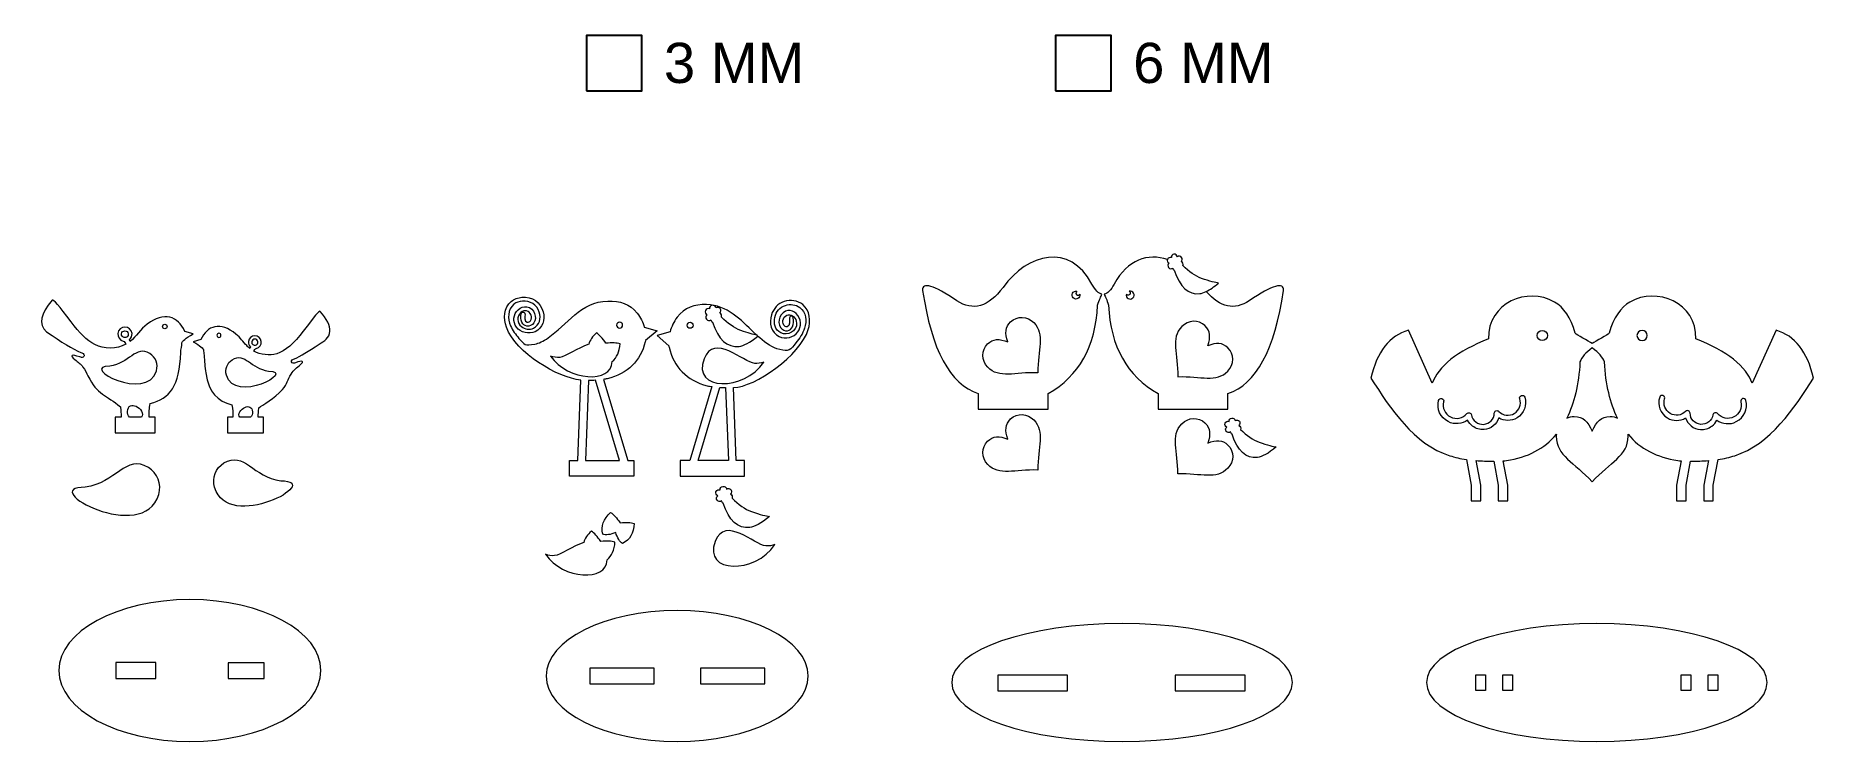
# Model space of a CAD drawing. Header units: millimetres. Extents: x -340 to 338, y -93 to 177.
import ezdxf

# ---------------------------------------------------------------- set-up
doc = ezdxf.new("R2010")
doc.units = ezdxf.units.MM
doc.header["$MEASUREMENT"] = 0
doc.layers.add('Camada 1', color=7, linetype='Continuous')
doc.styles.add('0', font='arial.ttf', dxfattribs={"height": 1})

msp = doc.modelspace()

# ---------------------------------------------------------------- texts
at = {"layer": 'Camada 1', "color": 250, "style": '0'}
for s, p in [('3 MM', (-100.5902, 158.4109)), ('6 MM', (78.4799, 158.4109))]:
    msp.add_text(s, height=15.3486, dxfattribs=at).set_placement(p)

# ---------------------------------------------------------------- linework, layer by layer
at = {"layer": 'Camada 1', "color": 250}
msp.add_lwpolyline([(-130.175, 155.3635), (-109.0084, 155.3635), (-109.0084, 176.5301), (-130.175, 176.5301), (-130.175, 155.3635)], close=True, dxfattribs=at)
at = {"layer": 'Camada 1', "color": 230}
msp.add_lwpolyline([(48.895, 155.3635), (70.0616, 155.3635), (70.0616, 176.5301), (48.895, 176.5301), (48.895, 155.3635)], close=True, dxfattribs=at)
at = {"layer": 'Camada 1', "color": 230, "lineweight": 9}
for points, knots in [([(46.0243, 39.8012), (46.0243, 39.8012), (46.0243, 33.8012), (46.0243, 33.8012), (46.0243, 33.8012), (46.0243, 33.8012), (19.3851, 33.8012), (19.3851, 33.8012), (19.3851, 33.8012), (19.3851, 33.8012), (19.3851, 39.8012), (19.3851, 39.8012), (19.3851, 39.8012), (8.5927, 43.3861), (1.5033, 56.5147), (-1.8833, 79.187), (-1.8833, 79.187), (-2.092, 82.5624), (2.2762, 81.2495), (11.2215, 75.2484), (11.2215, 75.2484), (17.3425, 71.2051), (23.2146, 72.8998), (28.8378, 80.3328), (28.8378, 80.3328), (38.3421, 93.408), (54.2178, 97.4291), (62.7437, 81.6416), (62.7437, 81.6416), (64.0412, 79.239), (65.3189, 77.9434), (66.5766, 77.7549), (66.5766, 77.7549), (66.1385, 76.9668), (65.5895, 75.5822), (64.9296, 73.6014), (64.9296, 73.6014), (64.1515, 57.7682), (57.8497, 46.5015), (46.0243, 39.8012)], [0, 0, 0, 0, 0.09090909, 0.09090909, 0.09090909, 0.09090909, 0.18181818, 0.18181818, 0.18181818, 0.18181818, 0.27272727, 0.27272727, 0.27272727, 0.27272727, 0.36363636, 0.36363636, 0.36363636, 0.36363636, 0.45454545, 0.45454545, 0.45454545, 0.45454545, 0.54545455, 0.54545455, 0.54545455, 0.54545455, 0.63636364, 0.63636364, 0.63636364, 0.63636364, 0.72727273, 0.72727273, 0.72727273, 0.72727273, 0.81818182, 0.81818182, 0.81818182, 0.81818182, 1, 1, 1, 1]), ([(96.7963, 90.1994), (97.3822, 89.9512), (97.6625, 89.2778), (97.4219, 88.6863), (97.4219, 88.6863), (99.7482, 86.3401), (102.1086, 84.7018), (104.5028, 83.7716), (104.5028, 83.7716), (107.7728, 82.7044), (109.9676, 82.1114), (111.087, 81.9927), (111.087, 81.9927), (109.2993, 80.5275), (107.7352, 79.4633), (106.3944, 78.8002), (106.3944, 78.8002), (111.6418, 72.6834), (117.103, 71.4995), (122.7783, 75.2484), (122.7783, 75.2484), (131.7236, 81.2495), (136.0918, 82.5624), (135.8831, 79.187), (135.8831, 79.187), (132.4965, 56.5147), (125.4071, 43.3861), (114.6147, 39.8012), (114.6147, 39.8012), (114.6147, 39.8012), (114.6147, 33.8012), (114.6147, 33.8012), (114.6147, 33.8012), (114.6147, 33.8012), (87.9755, 33.8012), (87.9755, 33.8012), (87.9755, 33.8012), (87.9755, 33.8012), (87.9755, 39.8012), (87.9755, 39.8012), (87.9755, 39.8012), (76.1501, 46.5015), (69.8483, 57.7682), (69.0702, 73.6014), (69.0702, 73.6014), (68.4103, 75.5822), (67.8613, 76.9668), (67.4232, 77.7549), (67.4232, 77.7549), (68.6809, 77.9434), (69.9586, 79.239), (71.2561, 81.6416), (71.2561, 81.6416), (76.3597, 91.0919), (84.0968, 93.4445), (91.5245, 91.006), (91.5245, 91.006), (91.5319, 91.0281), (91.5401, 91.05), (91.549, 91.0719), (91.549, 91.0719), (91.7893, 91.6635), (92.4597, 91.9508), (93.0527, 91.7201), (93.0527, 91.7201), (92.9747, 92.3517), (93.4178, 92.9311), (94.0503, 93.0187), (94.0503, 93.0187), (94.6827, 93.1064), (95.2667, 92.6694), (95.3636, 92.0404), (95.3636, 92.0404), (95.8715, 92.4237), (96.5947, 92.3297), (96.987, 91.8258), (96.987, 91.8258), (97.3791, 91.322), (97.2926, 90.5976), (96.7963, 90.1994)], [0, 0, 0, 0, 0.04761905, 0.04761905, 0.04761905, 0.04761905, 0.0952381, 0.0952381, 0.0952381, 0.0952381, 0.14285714, 0.14285714, 0.14285714, 0.14285714, 0.19047619, 0.19047619, 0.19047619, 0.19047619, 0.23809524, 0.23809524, 0.23809524, 0.23809524, 0.28571429, 0.28571429, 0.28571429, 0.28571429, 0.33333333, 0.33333333, 0.33333333, 0.33333333, 0.38095238, 0.38095238, 0.38095238, 0.38095238, 0.42857143, 0.42857143, 0.42857143, 0.42857143, 0.47619048, 0.47619048, 0.47619048, 0.47619048, 0.52380952, 0.52380952, 0.52380952, 0.52380952, 0.57142857, 0.57142857, 0.57142857, 0.57142857, 0.61904762, 0.61904762, 0.61904762, 0.61904762, 0.66666667, 0.66666667, 0.66666667, 0.66666667, 0.71428571, 0.71428571, 0.71428571, 0.71428571, 0.76190476, 0.76190476, 0.76190476, 0.76190476, 0.80952381, 0.80952381, 0.80952381, 0.80952381, 0.85714286, 0.85714286, 0.85714286, 0.85714286, 0.9047619, 0.9047619, 0.9047619, 0.9047619, 1, 1, 1, 1]), ([(-310.0096, 30.815), (-310.0096, 30.815), (-307.751, 30.815), (-307.751, 30.815), (-307.751, 30.815), (-307.7071, 32.8731), (-307.8205, 32.3504), (-308.0231, 34.7138), (-308.0231, 34.7138), (-313.3153, 39.338), (-316.8418, 39.2037), (-320.4025, 46.5539), (-320.4025, 46.5539), (-320.9514, 47.6866), (-321.5006, 48.817), (-322.2921, 49.9095), (-322.2921, 49.9095), (-323.2825, 51.2761), (-324.114, 51.7262), (-325.3412, 52.7735), (-325.3412, 52.7735), (-327.423, 54.5497), (-326.7978, 54.8873), (-323.4659, 53.786), (-323.4659, 53.786), (-322.9475, 53.6147), (-322.7331, 53.3889), (-322.2624, 53.6866), (-322.2624, 53.6866), (-322.0314, 53.8326), (-321.8964, 54.0015), (-321.8573, 54.1931), (-321.8573, 54.1931), (-321.8244, 54.3545), (-321.8595, 54.5323), (-321.9625, 54.7262), (-321.9625, 54.7262), (-322.2572, 55.281), (-322.6088, 55.2857), (-323.1575, 55.5234), (-323.1575, 55.5234), (-326.062, 56.7817), (-330.415, 59.4108), (-336.2163, 63.4105), (-336.2163, 63.4105), (-339.2934, 66.3197), (-338.5684, 70.3452), (-334.0411, 75.4868), (-334.0411, 75.4868), (-333.7668, 76.0556), (-331.3636, 73.2894), (-326.8315, 67.1882), (-326.8315, 67.1882), (-323.774, 62.9938), (-320.76, 60.1175), (-317.7891, 58.5596), (-317.7891, 58.5596), (-314.1884, 56.6712), (-309.4601, 56.6611), (-305.8894, 58.6296), (-305.8894, 58.6296), (-305.8894, 58.6296), (-305.898, 58.6527), (-305.898, 58.6527), (-305.898, 58.6527), (-306.0577, 59.0199), (-306.4339, 59.7759), (-306.8933, 59.8411), (-306.8933, 59.8411), (-306.8933, 59.8411), (-306.9121, 59.8438), (-306.9121, 59.8438), (-306.9121, 59.8438), (-306.9121, 59.8438), (-306.9306, 59.8483), (-306.9306, 59.8483), (-306.9306, 59.8483), (-308.2669, 60.1758), (-309.1488, 61.4478), (-308.9832, 62.8092), (-308.9832, 62.8092), (-308.8175, 64.1713), (-307.6573, 65.1958), (-306.2803, 65.1958), (-306.2803, 65.1958), (-304.9033, 65.1958), (-303.743, 64.1713), (-303.5773, 62.8092), (-303.5773, 62.8092), (-303.4609, 61.8517), (-303.8626, 60.9384), (-304.5762, 60.3668), (-304.5762, 60.3668), (-304.5762, 60.3668), (-304.2558, 59.7594), (-304.2558, 59.7594), (-304.2558, 59.7594), (-301.8733, 61.7213), (-300.3497, 64.3348), (-297.7407, 66.3581), (-297.7407, 66.3581), (-291.4353, 71.2476), (-285.9505, 69.3343), (-283.4661, 63.5656), (-283.4661, 63.5656), (-283.4661, 63.5656), (-280.2016, 62.6552), (-280.2016, 62.6552), (-280.2016, 62.6552), (-283.1211, 60.9194), (-284.5661, 59.7737), (-284.5366, 59.2181), (-284.5366, 59.2181), (-284.5474, 58.0953), (-284.9446, 56.5954), (-284.9812, 55.5503), (-284.9812, 55.5503), (-285.4369, 42.5084), (-289.1724, 38.0299), (-296.6068, 35.9837), (-296.6068, 35.9837), (-297.143, 34.1231), (-296.9687, 32.7056), (-296.9672, 30.815), (-296.9672, 30.815), (-296.9672, 30.815), (-294.7233, 30.815), (-294.7233, 30.815), (-294.7233, 30.815), (-294.7233, 30.815), (-294.7233, 24.815), (-294.7233, 24.815), (-294.7233, 24.815), (-294.7233, 24.815), (-310.0096, 24.815), (-310.0096, 24.815), (-310.0096, 24.815), (-310.0096, 24.815), (-310.0096, 30.815), (-310.0096, 30.815)], [0, 0, 0, 0, 0.02777778, 0.02777778, 0.02777778, 0.02777778, 0.05555556, 0.05555556, 0.05555556, 0.05555556, 0.08333333, 0.08333333, 0.08333333, 0.08333333, 0.11111111, 0.11111111, 0.11111111, 0.11111111, 0.13888889, 0.13888889, 0.13888889, 0.13888889, 0.16666667, 0.16666667, 0.16666667, 0.16666667, 0.19444444, 0.19444444, 0.19444444, 0.19444444, 0.22222222, 0.22222222, 0.22222222, 0.22222222, 0.25, 0.25, 0.25, 0.25, 0.27777778, 0.27777778, 0.27777778, 0.27777778, 0.30555556, 0.30555556, 0.30555556, 0.30555556, 0.33333333, 0.33333333, 0.33333333, 0.33333333, 0.36111111, 0.36111111, 0.36111111, 0.36111111, 0.38888889, 0.38888889, 0.38888889, 0.38888889, 0.41666667, 0.41666667, 0.41666667, 0.41666667, 0.44444444, 0.44444444, 0.44444444, 0.44444444, 0.47222222, 0.47222222, 0.47222222, 0.47222222, 0.5, 0.5, 0.5, 0.5, 0.52777778, 0.52777778, 0.52777778, 0.52777778, 0.55555556, 0.55555556, 0.55555556, 0.55555556, 0.58333333, 0.58333333, 0.58333333, 0.58333333, 0.61111111, 0.61111111, 0.61111111, 0.61111111, 0.63888889, 0.63888889, 0.63888889, 0.63888889, 0.66666667, 0.66666667, 0.66666667, 0.66666667, 0.69444444, 0.69444444, 0.69444444, 0.69444444, 0.72222222, 0.72222222, 0.72222222, 0.72222222, 0.75, 0.75, 0.75, 0.75, 0.77777778, 0.77777778, 0.77777778, 0.77777778, 0.80555556, 0.80555556, 0.80555556, 0.80555556, 0.83333333, 0.83333333, 0.83333333, 0.83333333, 0.86111111, 0.86111111, 0.86111111, 0.86111111, 0.88888889, 0.88888889, 0.88888889, 0.88888889, 0.91666667, 0.91666667, 0.91666667, 0.91666667, 0.94444444, 0.94444444, 0.94444444, 0.94444444, 1, 1, 1, 1]), ([(-136.5659, 8.2771), (-136.5659, 8.2771), (-112.0125, 8.2771), (-112.0125, 8.2771), (-112.0125, 8.2771), (-112.0125, 8.2771), (-112.0125, 14.2771), (-112.0125, 14.2771), (-112.0125, 14.2771), (-112.0125, 14.2771), (-114.4244, 14.2771), (-114.4244, 14.2771), (-114.4244, 14.2771), (-114.4244, 14.2771), (-123.6431, 45.2327), (-123.6431, 45.2327), (-123.6431, 45.2327), (-123.1797, 45.3019), (-122.7141, 45.3796), (-122.2466, 45.4657), (-122.2466, 45.4657), (-114.3821, 47.4681), (-109.5314, 52.1865), (-107.6945, 59.6209), (-107.6945, 59.6209), (-107.6755, 59.7773), (-107.659, 59.9336), (-107.6452, 60.0898), (-107.6452, 60.0898), (-107.6452, 60.0898), (-103.1463, 63.821), (-103.1463, 63.821), (-103.1463, 63.821), (-103.1463, 63.821), (-108.0768, 65.1345), (-108.0768, 65.1345), (-108.0768, 65.1345), (-108.5928, 67.0787), (-109.5055, 68.8997), (-110.758, 70.4786), (-110.758, 70.4786), (-113.6781, 74.1596), (-117.3889, 75.2135), (-122.015, 75.1291), (-122.015, 75.1291), (-132.2063, 74.9429), (-137.8369, 65.8628), (-144.7074, 61.134), (-144.7074, 61.134), (-146.7714, 59.7135), (-148.2117, 59.0399), (-149.8883, 58.7212), (-149.8883, 58.7212), (-153.599, 58.0158), (-153.7651, 58.363), (-155.936, 60.9024), (-155.936, 60.9024), (-157.1561, 62.3294), (-158.3223, 63.9485), (-159.0779, 65.6733), (-159.0779, 65.6733), (-160.2492, 68.3472), (-160.3265, 71.9435), (-157.8433, 73.9228), (-157.8433, 73.9228), (-156.9193, 74.6594), (-155.7825, 75.002), (-154.6191, 75.1087), (-154.6191, 75.1087), (-151.6672, 75.3794), (-149.0252, 73.7119), (-148.1639, 70.8607), (-148.1639, 70.8607), (-147.4635, 68.5422), (-147.9918, 65.8886), (-150.3556, 64.7942), (-150.3556, 64.7942), (-151.8314, 64.111), (-153.7082, 64.3926), (-154.9795, 65.3802), (-154.9795, 65.3802), (-156.7052, 66.7209), (-156.8997, 69.3324), (-155.1776, 70.7618), (-155.1776, 70.7618), (-153.7828, 71.9194), (-151.9742, 71.5769), (-151.3141, 69.8136), (-151.3141, 69.8136), (-151.0506, 69.1097), (-150.9971, 68.2829), (-151.4609, 67.6481), (-151.4609, 67.6481), (-151.7401, 67.2659), (-152.2294, 66.9655), (-152.7167, 67.0433), (-152.7167, 67.0433), (-153.8632, 67.2264), (-153.7324, 69.1944), (-153.597, 70.0177), (-153.597, 70.0177), (-153.5308, 70.4201), (-153.8046, 70.8019), (-154.207, 70.8681), (-154.207, 70.8681), (-154.6093, 70.9342), (-154.991, 70.6604), (-155.0572, 70.2581), (-155.0572, 70.2581), (-155.2296, 69.2106), (-155.2574, 68.0018), (-154.7906, 67.0236), (-154.7906, 67.0236), (-154.4294, 66.2666), (-153.7906, 65.7161), (-152.95, 65.5818), (-152.95, 65.5818), (-151.9111, 65.4159), (-150.874, 65.9426), (-150.2658, 66.7751), (-150.2658, 66.7751), (-149.499, 67.8247), (-149.4849, 69.1483), (-149.9281, 70.3324), (-149.9281, 70.3324), (-150.4292, 71.6711), (-151.4198, 72.7103), (-152.8762, 72.9247), (-152.8762, 72.9247), (-154.0911, 73.1036), (-155.3331, 72.6448), (-156.2375, 71.8371), (-156.2375, 71.8371), (-158.1254, 70.1509), (-158.3903, 67.1784), (-156.8519, 65.1733), (-156.8519, 65.1733), (-155.2432, 63.0765), (-152.1233, 62.3449), (-149.7338, 63.4512), (-149.7338, 63.4512), (-146.7786, 64.8193), (-145.8888, 67.9871), (-146.6601, 70.9786), (-146.6601, 70.9786), (-147.609, 74.6587), (-150.9814, 76.9286), (-154.7543, 76.5825), (-154.7543, 76.5825), (-156.254, 76.4449), (-157.6968, 75.9713), (-158.8664, 74.9987), (-158.8664, 74.9987), (-161.731, 72.6164), (-161.8449, 68.3994), (-160.656, 65.1327), (-160.656, 65.1327), (-157.0788, 55.3035), (-141.1108, 45.8443), (-132.3246, 44.9377), (-132.3246, 44.9377), (-132.3246, 44.9377), (-133.5001, 14.2771), (-133.5001, 14.2771), (-133.5001, 14.2771), (-133.5001, 14.2771), (-136.5659, 14.2771), (-136.5659, 14.2771), (-136.5659, 14.2771), (-136.5659, 14.2771), (-136.5659, 8.2771), (-136.5659, 8.2771)], [0, 0, 0, 0, 0.02272727, 0.02272727, 0.02272727, 0.02272727, 0.04545455, 0.04545455, 0.04545455, 0.04545455, 0.06818182, 0.06818182, 0.06818182, 0.06818182, 0.09090909, 0.09090909, 0.09090909, 0.09090909, 0.11363636, 0.11363636, 0.11363636, 0.11363636, 0.13636364, 0.13636364, 0.13636364, 0.13636364, 0.15909091, 0.15909091, 0.15909091, 0.15909091, 0.18181818, 0.18181818, 0.18181818, 0.18181818, 0.20454545, 0.20454545, 0.20454545, 0.20454545, 0.22727273, 0.22727273, 0.22727273, 0.22727273, 0.25, 0.25, 0.25, 0.25, 0.27272727, 0.27272727, 0.27272727, 0.27272727, 0.29545455, 0.29545455, 0.29545455, 0.29545455, 0.31818182, 0.31818182, 0.31818182, 0.31818182, 0.34090909, 0.34090909, 0.34090909, 0.34090909, 0.36363636, 0.36363636, 0.36363636, 0.36363636, 0.38636364, 0.38636364, 0.38636364, 0.38636364, 0.40909091, 0.40909091, 0.40909091, 0.40909091, 0.43181818, 0.43181818, 0.43181818, 0.43181818, 0.45454545, 0.45454545, 0.45454545, 0.45454545, 0.47727273, 0.47727273, 0.47727273, 0.47727273, 0.5, 0.5, 0.5, 0.5, 0.52272727, 0.52272727, 0.52272727, 0.52272727, 0.54545455, 0.54545455, 0.54545455, 0.54545455, 0.56818182, 0.56818182, 0.56818182, 0.56818182, 0.59090909, 0.59090909, 0.59090909, 0.59090909, 0.61363636, 0.61363636, 0.61363636, 0.61363636, 0.63636364, 0.63636364, 0.63636364, 0.63636364, 0.65909091, 0.65909091, 0.65909091, 0.65909091, 0.68181818, 0.68181818, 0.68181818, 0.68181818, 0.70454545, 0.70454545, 0.70454545, 0.70454545, 0.72727273, 0.72727273, 0.72727273, 0.72727273, 0.75, 0.75, 0.75, 0.75, 0.77272727, 0.77272727, 0.77272727, 0.77272727, 0.79545455, 0.79545455, 0.79545455, 0.79545455, 0.81818182, 0.81818182, 0.81818182, 0.81818182, 0.84090909, 0.84090909, 0.84090909, 0.84090909, 0.86363636, 0.86363636, 0.86363636, 0.86363636, 0.88636364, 0.88636364, 0.88636364, 0.88636364, 0.90909091, 0.90909091, 0.90909091, 0.90909091, 0.93181818, 0.93181818, 0.93181818, 0.93181818, 0.95454545, 0.95454545, 0.95454545, 0.95454545, 1, 1, 1, 1]), ([(-84.3119, 73.7916), (-76.4263, 73.6409), (-71.2713, 67.9238), (-66.1595, 63.0548), (-66.1595, 63.0548), (-65.4076, 62.3384), (-64.5807, 61.5779), (-64.0016, 61.0718), (-64.0016, 61.0718), (-61.6318, 59), (-59.1912, 57.2978), (-56.4187, 56.5899), (-56.4187, 56.5899), (-52.9858, 55.7133), (-52.3036, 56.5299), (-50.2156, 59.1298), (-50.2156, 59.1298), (-48.8679, 60.8081), (-47.5843, 62.7559), (-46.9088, 64.8123), (-46.9088, 64.8123), (-46.0405, 67.4559), (-46.3121, 70.9477), (-48.7123, 72.717), (-48.7123, 72.717), (-50.2708, 73.8659), (-52.3871, 74.0879), (-54.2068, 73.4973), (-54.2068, 73.4973), (-56.3307, 72.8079), (-57.7933, 71.0947), (-58.2721, 68.9247), (-58.2721, 68.9247), (-58.7788, 66.6282), (-58.2453, 64.0803), (-55.9682, 62.9781), (-55.9682, 62.9781), (-53.3496, 61.7107), (-49.7651, 63.6041), (-49.9622, 66.7222), (-49.9622, 66.7222), (-50.0208, 67.6482), (-50.3903, 68.5327), (-51.0768, 69.1678), (-51.0768, 69.1678), (-51.627, 69.6768), (-52.3785, 70.0059), (-53.1375, 69.921), (-53.1375, 69.921), (-54.7916, 69.7361), (-55.7977, 67.2993), (-54.8636, 65.9624), (-54.8636, 65.9624), (-54.5912, 65.5726), (-54.1049, 65.2474), (-53.6116, 65.3298), (-53.6116, 65.3298), (-52.4562, 65.5227), (-52.5997, 67.6219), (-52.7302, 68.4511), (-52.7302, 68.4511), (-52.794, 68.8568), (-52.5312, 69.2575), (-52.1214, 69.328), (-52.1214, 69.328), (-51.7092, 69.3989), (-51.3336, 69.1044), (-51.2694, 68.6967), (-51.2694, 68.6967), (-51.0981, 67.6084), (-51.0687, 66.3466), (-51.5349, 65.3253), (-51.5349, 65.3253), (-51.8882, 64.5511), (-52.5199, 63.9632), (-53.3755, 63.8203), (-53.3755, 63.8203), (-54.4328, 63.6438), (-55.4656, 64.2117), (-56.0635, 65.0673), (-56.0635, 65.0673), (-57.6454, 67.331), (-56.0842, 71.2283), (-53.2608, 71.5021), (-53.2608, 71.5021), (-52.1033, 71.6143), (-50.9638, 71.1453), (-50.1177, 70.3696), (-50.1177, 70.3696), (-49.1142, 69.4496), (-48.5707, 68.1707), (-48.4854, 66.8218), (-48.4854, 66.8218), (-48.4071, 65.5834), (-48.7373, 64.3947), (-49.4725, 63.393), (-49.4725, 63.393), (-51.0591, 61.2312), (-54.1731, 60.4208), (-56.5962, 61.5936), (-56.5962, 61.5936), (-59.7417, 63.1159), (-60.5001, 66.7751), (-59.5484, 69.9008), (-59.5484, 69.9008), (-58.8162, 72.3057), (-57.0699, 74.162), (-54.6704, 74.9476), (-54.6704, 74.9476), (-52.3107, 75.7201), (-49.5678, 75.365), (-47.6169, 73.7797), (-47.6169, 73.7797), (-44.8336, 71.5182), (-44.4797, 67.4509), (-45.494, 64.2208), (-45.494, 64.2208), (-48.5529, 54.4797), (-65.871, 42.088), (-74.055, 42.1851), (-74.055, 42.1851), (-74.055, 42.1851), (-72.985, 14.2771), (-72.985, 14.2771), (-72.985, 14.2771), (-72.985, 14.2771), (-69.796, 14.2771), (-69.796, 14.2771), (-69.796, 14.2771), (-69.796, 14.2771), (-69.796, 8.2771), (-69.796, 8.2771), (-69.796, 8.2771), (-69.796, 8.2771), (-94.3494, 8.2771), (-94.3494, 8.2771), (-94.3494, 8.2771), (-94.3494, 8.2771), (-94.3494, 14.2771), (-94.3494, 14.2771), (-94.3494, 14.2771), (-94.3494, 14.2771), (-90.6733, 14.2771), (-90.6733, 14.2771), (-90.6733, 14.2771), (-90.6733, 14.2771), (-82.2752, 42.4772), (-82.2752, 42.4772), (-82.2752, 42.4772), (-82.8732, 42.5643), (-83.4751, 42.6659), (-84.0803, 42.7824), (-84.0803, 42.7824), (-91.9448, 44.8757), (-96.7955, 49.8081), (-98.6324, 57.5798), (-98.6324, 57.5798), (-98.6514, 57.7433), (-98.6679, 57.9067), (-98.6817, 58.07), (-98.6817, 58.07), (-98.6817, 58.07), (-103.1806, 61.9704), (-103.1806, 61.9704), (-103.1806, 61.9704), (-103.1806, 61.9704), (-98.2501, 63.3435), (-98.2501, 63.3435), (-98.2501, 63.3435), (-97.7341, 65.3759), (-96.8214, 67.2796), (-95.5689, 68.9301), (-95.5689, 68.9301), (-92.6488, 72.7781), (-88.938, 73.8798), (-84.3119, 73.7916)], [0, 0, 0, 0, 0.02222222, 0.02222222, 0.02222222, 0.02222222, 0.04444444, 0.04444444, 0.04444444, 0.04444444, 0.06666667, 0.06666667, 0.06666667, 0.06666667, 0.08888889, 0.08888889, 0.08888889, 0.08888889, 0.11111111, 0.11111111, 0.11111111, 0.11111111, 0.13333333, 0.13333333, 0.13333333, 0.13333333, 0.15555556, 0.15555556, 0.15555556, 0.15555556, 0.17777778, 0.17777778, 0.17777778, 0.17777778, 0.2, 0.2, 0.2, 0.2, 0.22222222, 0.22222222, 0.22222222, 0.22222222, 0.24444444, 0.24444444, 0.24444444, 0.24444444, 0.26666667, 0.26666667, 0.26666667, 0.26666667, 0.28888889, 0.28888889, 0.28888889, 0.28888889, 0.31111111, 0.31111111, 0.31111111, 0.31111111, 0.33333333, 0.33333333, 0.33333333, 0.33333333, 0.35555556, 0.35555556, 0.35555556, 0.35555556, 0.37777778, 0.37777778, 0.37777778, 0.37777778, 0.4, 0.4, 0.4, 0.4, 0.42222222, 0.42222222, 0.42222222, 0.42222222, 0.44444444, 0.44444444, 0.44444444, 0.44444444, 0.46666667, 0.46666667, 0.46666667, 0.46666667, 0.48888889, 0.48888889, 0.48888889, 0.48888889, 0.51111111, 0.51111111, 0.51111111, 0.51111111, 0.53333333, 0.53333333, 0.53333333, 0.53333333, 0.55555556, 0.55555556, 0.55555556, 0.55555556, 0.57777778, 0.57777778, 0.57777778, 0.57777778, 0.6, 0.6, 0.6, 0.6, 0.62222222, 0.62222222, 0.62222222, 0.62222222, 0.64444444, 0.64444444, 0.64444444, 0.64444444, 0.66666667, 0.66666667, 0.66666667, 0.66666667, 0.68888889, 0.68888889, 0.68888889, 0.68888889, 0.71111111, 0.71111111, 0.71111111, 0.71111111, 0.73333333, 0.73333333, 0.73333333, 0.73333333, 0.75555556, 0.75555556, 0.75555556, 0.75555556, 0.77777778, 0.77777778, 0.77777778, 0.77777778, 0.8, 0.8, 0.8, 0.8, 0.82222222, 0.82222222, 0.82222222, 0.82222222, 0.84444444, 0.84444444, 0.84444444, 0.84444444, 0.86666667, 0.86666667, 0.86666667, 0.86666667, 0.88888889, 0.88888889, 0.88888889, 0.88888889, 0.91111111, 0.91111111, 0.91111111, 0.91111111, 0.93333333, 0.93333333, 0.93333333, 0.93333333, 0.95555556, 0.95555556, 0.95555556, 0.95555556, 1, 1, 1, 1]), ([(55.5933, 76.3495), (56.0688, 75.874), (56.8019, 75.7711), (57.3899, 76.0974), (57.3899, 76.0974), (57.978, 76.4236), (58.2786, 77.1), (58.1268, 77.7552), (58.1268, 77.7552), (57.95, 77.4639), (57.6116, 77.3121), (57.2765, 77.3737), (57.2765, 77.3737), (56.9413, 77.4353), (56.6791, 77.6976), (56.6175, 78.0327), (56.6175, 78.0327), (56.5558, 78.3679), (56.7077, 78.7063), (56.9989, 78.883), (56.9989, 78.883), (56.3438, 79.0348), (55.6674, 78.7342), (55.3411, 78.1461), (55.3411, 78.1461), (55.0149, 77.5581), (55.1177, 76.825), (55.5933, 76.3495)], [0, 0, 0, 0, 0.125, 0.125, 0.125, 0.125, 0.25, 0.25, 0.25, 0.25, 0.375, 0.375, 0.375, 0.375, 0.5, 0.5, 0.5, 0.5, 0.625, 0.625, 0.625, 0.625, 0.75, 0.75, 0.75, 0.75, 1, 1, 1, 1]), ([(-267.1262, 30.7841), (-267.1262, 30.7841), (-265.0987, 30.7841), (-265.0987, 30.7841), (-265.0987, 30.7841), (-265.0968, 32.4872), (-264.9489, 33.806), (-265.4303, 35.4825), (-265.4303, 35.4825), (-270.9636, 37.011), (-274.2214, 40.0412), (-275.4164, 47.7024), (-275.4164, 47.7024), (-275.7625, 49.9224), (-275.8793, 52.2102), (-276.0871, 54.4494), (-276.0871, 54.4494), (-276.1574, 55.2076), (-276.2289, 55.9149), (-276.2983, 56.4776), (-276.2983, 56.4776), (-276.2717, 56.9797), (-277.5728, 58.015), (-280.2016, 59.5834), (-280.2016, 59.5834), (-280.2016, 59.5834), (-277.2622, 60.4061), (-277.2622, 60.4061), (-277.2622, 60.4061), (-274.9596, 65.7718), (-269.7945, 67.4463), (-263.9077, 62.5246), (-263.9077, 62.5246), (-262.1597, 61.0631), (-261.2854, 59.6534), (-259.8027, 58.1182), (-259.8027, 58.1182), (-259.4186, 57.7203), (-259.0251, 57.3559), (-258.6227, 57.0243), (-258.6227, 57.0243), (-258.6227, 57.0243), (-258.3301, 57.5789), (-258.3301, 57.5789), (-258.3301, 57.5789), (-258.9252, 58.098), (-259.2546, 58.8919), (-259.154, 59.7226), (-259.154, 59.7226), (-259.0048, 60.9534), (-257.9601, 61.8792), (-256.7203, 61.8792), (-256.7203, 61.8792), (-255.4805, 61.8792), (-254.4358, 60.9534), (-254.2866, 59.7226), (-254.2866, 59.7226), (-254.1375, 58.4925), (-254.9316, 57.343), (-256.1348, 57.0471), (-256.1348, 57.0471), (-256.1348, 57.0471), (-256.1514, 57.043), (-256.1514, 57.043), (-256.1514, 57.043), (-256.1514, 57.043), (-256.1683, 57.0406), (-256.1683, 57.0406), (-256.1683, 57.0406), (-256.5819, 56.9817), (-256.9208, 56.2985), (-257.0645, 55.9667), (-257.0645, 55.9667), (-257.0645, 55.9667), (-257.0722, 55.9459), (-257.0722, 55.9459), (-257.0722, 55.9459), (-254.6152, 54.5864), (-251.0589, 54.2241), (-248.3592, 55.0492), (-248.3592, 55.0492), (-245.0391, 56.0638), (-241.658, 58.9407), (-238.216, 63.6796), (-238.216, 63.6796), (-234.1353, 69.1928), (-231.9715, 71.6924), (-231.7245, 71.1783), (-231.7245, 71.1783), (-229.1779, 68.2759), (-227.9675, 65.767), (-228.093, 63.6519), (-228.093, 63.6519), (-228.2524, 60.9655), (-230.1693, 59.9685), (-232.1392, 58.6489), (-232.1392, 58.6489), (-236.2245, 55.9123), (-239.3701, 54.068), (-241.5757, 53.1166), (-241.5757, 53.1166), (-242.0806, 52.8989), (-242.4253, 52.8772), (-242.6504, 52.3103), (-242.6504, 52.3103), (-242.7719, 52.0043), (-242.6927, 51.7463), (-242.4128, 51.5363), (-242.4128, 51.5363), (-241.9385, 51.1807), (-241.716, 51.4144), (-241.1848, 51.5894), (-241.1848, 51.5894), (-238.4159, 52.5015), (-237.7703, 52.2811), (-239.2481, 50.9278), (-239.2481, 50.9278), (-240.7384, 49.563), (-241.7403, 49.1187), (-242.894, 47.2577), (-242.894, 47.2577), (-244.1943, 45.1599), (-244.3101, 43.5116), (-246.157, 41.3826), (-246.157, 41.3826), (-249.1907, 37.8853), (-253.7948, 35.5244), (-255.1511, 34.3351), (-255.1511, 34.3351), (-255.3333, 32.2018), (-255.4232, 32.6378), (-255.3836, 30.7841), (-255.3836, 30.7841), (-255.3836, 30.7841), (-253.3624, 30.7841), (-253.3624, 30.7841), (-253.3624, 30.7841), (-253.3624, 30.7841), (-253.3624, 24.815), (-253.3624, 24.815), (-253.3624, 24.815), (-253.3624, 24.815), (-267.1262, 24.815), (-267.1262, 24.815), (-267.1262, 24.815), (-267.1262, 24.815), (-267.1262, 30.7841), (-267.1262, 30.7841)], [0, 0, 0, 0, 0.02631579, 0.02631579, 0.02631579, 0.02631579, 0.05263158, 0.05263158, 0.05263158, 0.05263158, 0.07894737, 0.07894737, 0.07894737, 0.07894737, 0.10526316, 0.10526316, 0.10526316, 0.10526316, 0.13157895, 0.13157895, 0.13157895, 0.13157895, 0.15789474, 0.15789474, 0.15789474, 0.15789474, 0.18421053, 0.18421053, 0.18421053, 0.18421053, 0.21052632, 0.21052632, 0.21052632, 0.21052632, 0.23684211, 0.23684211, 0.23684211, 0.23684211, 0.26315789, 0.26315789, 0.26315789, 0.26315789, 0.28947368, 0.28947368, 0.28947368, 0.28947368, 0.31578947, 0.31578947, 0.31578947, 0.31578947, 0.34210526, 0.34210526, 0.34210526, 0.34210526, 0.36842105, 0.36842105, 0.36842105, 0.36842105, 0.39473684, 0.39473684, 0.39473684, 0.39473684, 0.42105263, 0.42105263, 0.42105263, 0.42105263, 0.44736842, 0.44736842, 0.44736842, 0.44736842, 0.47368421, 0.47368421, 0.47368421, 0.47368421, 0.5, 0.5, 0.5, 0.5, 0.52631579, 0.52631579, 0.52631579, 0.52631579, 0.55263158, 0.55263158, 0.55263158, 0.55263158, 0.57894737, 0.57894737, 0.57894737, 0.57894737, 0.60526316, 0.60526316, 0.60526316, 0.60526316, 0.63157895, 0.63157895, 0.63157895, 0.63157895, 0.65789474, 0.65789474, 0.65789474, 0.65789474, 0.68421053, 0.68421053, 0.68421053, 0.68421053, 0.71052632, 0.71052632, 0.71052632, 0.71052632, 0.73684211, 0.73684211, 0.73684211, 0.73684211, 0.76315789, 0.76315789, 0.76315789, 0.76315789, 0.78947368, 0.78947368, 0.78947368, 0.78947368, 0.81578947, 0.81578947, 0.81578947, 0.81578947, 0.84210526, 0.84210526, 0.84210526, 0.84210526, 0.86842105, 0.86842105, 0.86842105, 0.86842105, 0.89473684, 0.89473684, 0.89473684, 0.89473684, 0.92105263, 0.92105263, 0.92105263, 0.92105263, 0.94736842, 0.94736842, 0.94736842, 0.94736842, 1, 1, 1, 1]), ([(-307.5782, 62.6441), (-307.6573, 61.9937), (-307.2388, 61.3859), (-306.6028, 61.2244), (-306.6028, 61.2244), (-305.7123, 61.0829), (-304.8573, 61.6258), (-304.9811, 62.6441), (-304.9811, 62.6441), (-305.0607, 63.2986), (-305.6181, 63.7907), (-306.2797, 63.7907), (-306.2797, 63.7907), (-306.9413, 63.7907), (-307.4986, 63.2986), (-307.5782, 62.6441)], [0, 0, 0, 0, 0.2, 0.2, 0.2, 0.2, 0.4, 0.4, 0.4, 0.4, 0.6, 0.6, 0.6, 0.6, 1, 1, 1, 1]), ([(-291.9404, 65.3964), (-291.9404, 64.9219), (-291.5543, 64.5371), (-291.0781, 64.5371), (-291.0781, 64.5371), (-290.6018, 64.5371), (-290.2157, 64.9219), (-290.2157, 65.3964), (-290.2157, 65.3964), (-290.2157, 65.8709), (-290.6018, 66.2557), (-291.0781, 66.2557), (-291.0781, 66.2557), (-291.5543, 66.2557), (-291.9404, 65.8709), (-291.9404, 65.3964)], [0, 0, 0, 0, 0.2, 0.2, 0.2, 0.2, 0.4, 0.4, 0.4, 0.4, 0.6, 0.6, 0.6, 0.6, 1, 1, 1, 1]), ([(-269.6319, 62.0605), (-269.6319, 61.6317), (-269.9796, 61.284), (-270.4084, 61.284), (-270.4084, 61.284), (-270.8372, 61.284), (-271.1848, 61.6317), (-271.1848, 62.0605), (-271.1848, 62.0605), (-271.1848, 62.4893), (-270.8372, 62.8369), (-270.4084, 62.8369), (-270.4084, 62.8369), (-269.9796, 62.8369), (-269.6319, 62.4893), (-269.6319, 62.0605)], [0, 0, 0, 0, 0.2, 0.2, 0.2, 0.2, 0.4, 0.4, 0.4, 0.4, 0.6, 0.6, 0.6, 0.6, 1, 1, 1, 1]), ([(-118.6473, 65.9381), (-118.6473, 66.5683), (-118.1365, 67.0791), (-117.5063, 67.0791), (-117.5063, 67.0791), (-116.8761, 67.0791), (-116.3653, 66.5683), (-116.3653, 65.9381), (-116.3653, 65.9381), (-116.3653, 65.3079), (-116.8761, 64.7971), (-117.5063, 64.7971), (-117.5063, 64.7971), (-118.1365, 64.7971), (-118.6473, 65.3079), (-118.6473, 65.9381)], [0, 0, 0, 0, 0.2, 0.2, 0.2, 0.2, 0.4, 0.4, 0.4, 0.4, 0.6, 0.6, 0.6, 0.6, 1, 1, 1, 1]), ([(-90.591, 64.7441), (-89.9608, 64.7441), (-89.45, 65.2549), (-89.45, 65.8851), (-89.45, 65.8851), (-89.45, 66.5153), (-89.9608, 67.0261), (-90.591, 67.0261), (-90.591, 67.0261), (-91.2212, 67.0261), (-91.732, 66.5153), (-91.732, 65.8851), (-91.732, 65.8851), (-91.732, 65.2549), (-91.2212, 64.7441), (-90.591, 64.7441)], [0, 0, 0, 0, 0.2, 0.2, 0.2, 0.2, 0.4, 0.4, 0.4, 0.4, 0.6, 0.6, 0.6, 0.6, 1, 1, 1, 1]), ([(-255.5434, 59.5744), (-255.4717, 58.9825), (-255.8511, 58.4293), (-256.4279, 58.2824), (-256.4279, 58.2824), (-257.2352, 58.1537), (-258.0106, 58.6477), (-257.8982, 59.5744), (-257.8982, 59.5744), (-257.8261, 60.1699), (-257.3208, 60.6178), (-256.7208, 60.6178), (-256.7208, 60.6178), (-256.1208, 60.6178), (-255.6155, 60.1699), (-255.5434, 59.5744)], [0, 0, 0, 0, 0.2, 0.2, 0.2, 0.2, 0.4, 0.4, 0.4, 0.4, 0.6, 0.6, 0.6, 0.6, 1, 1, 1, 1]), ([(-117.5547, 14.2771), (-117.5547, 14.2771), (-130.4979, 14.2771), (-130.4979, 14.2771), (-130.4979, 14.2771), (-130.4979, 14.2771), (-129.3276, 44.8026), (-129.3276, 44.8026), (-129.3276, 44.8026), (-128.4525, 44.8017), (-127.5675, 44.8332), (-126.6735, 44.897), (-126.6735, 44.897), (-126.6735, 44.897), (-117.5547, 14.2771), (-117.5547, 14.2771)], [0, 0, 0, 0, 0.2, 0.2, 0.2, 0.2, 0.4, 0.4, 0.4, 0.4, 0.6, 0.6, 0.6, 0.6, 1, 1, 1, 1]), ([(-75.9872, 14.2771), (-75.9872, 14.2771), (-77.0535, 42.0894), (-77.0535, 42.0894), (-77.0535, 42.0894), (-77.7756, 42.0899), (-78.5045, 42.1133), (-79.2395, 42.1596), (-79.2395, 42.1596), (-79.2395, 42.1596), (-87.543, 14.2771), (-87.543, 14.2771), (-87.543, 14.2771), (-87.543, 14.2771), (-75.9872, 14.2771), (-75.9872, 14.2771)], [0, 0, 0, 0, 0.2, 0.2, 0.2, 0.2, 0.4, 0.4, 0.4, 0.4, 0.6, 0.6, 0.6, 0.6, 1, 1, 1, 1]), ([(-304.4827, 30.815), (-304.4827, 30.815), (-299.9834, 30.815), (-299.9834, 30.815), (-299.9834, 30.815), (-298.7478, 31.9834), (-300.5408, 34.3079), (-302.0191, 34.9524), (-302.0191, 34.9524), (-303.5194, 35.6065), (-305.2136, 35.3365), (-305.3422, 33.0055), (-305.3422, 33.0055), (-305.3861, 32.2096), (-305.0631, 31.3659), (-304.4827, 30.815)], [0, 0, 0, 0, 0.2, 0.2, 0.2, 0.2, 0.4, 0.4, 0.4, 0.4, 0.6, 0.6, 0.6, 0.6, 1, 1, 1, 1]), ([(-262.3699, 30.7841), (-262.3699, 30.7841), (-258.3305, 30.7841), (-258.3305, 30.7841), (-258.3305, 30.7841), (-257.8202, 31.288), (-257.526, 32.0823), (-257.5649, 32.7914), (-257.5649, 32.7914), (-257.6808, 34.8978), (-259.2062, 35.1417), (-260.5571, 34.5507), (-260.5571, 34.5507), (-261.8975, 33.9641), (-263.5289, 31.8326), (-262.3699, 30.7841)], [0, 0, 0, 0, 0.2, 0.2, 0.2, 0.2, 0.4, 0.4, 0.4, 0.4, 0.6, 0.6, 0.6, 0.6, 1, 1, 1, 1])]:
    msp.add_open_spline(points, degree=3, knots=knots, dxfattribs=at)
at = {"layer": 'Camada 1', "color": 240, "lineweight": 9}
for points, knots in [([(91.5245, 91.006), (91.3298, 90.431), (91.6104, 89.7977), (92.1748, 89.5586), (92.1748, 89.5586), (91.6785, 89.1605), (91.592, 88.4361), (91.9841, 87.9323), (91.9841, 87.9323), (92.3764, 87.4283), (93.0996, 87.3344), (93.6075, 87.7177), (93.6075, 87.7177), (93.664, 87.3498), (93.8873, 87.0477), (94.1894, 86.8777), (94.1894, 86.8777), (96.2933, 80.4345), (99.5211, 77.4731), (103.8727, 77.9941), (103.8727, 77.9941), (104.6002, 78.0599), (105.4409, 78.3286), (106.3944, 78.8002)], [0, 0, 0, 0, 0.14285714, 0.14285714, 0.14285714, 0.14285714, 0.28571429, 0.28571429, 0.28571429, 0.28571429, 0.42857143, 0.42857143, 0.42857143, 0.42857143, 0.57142857, 0.57142857, 0.57142857, 0.57142857, 0.71428571, 0.71428571, 0.71428571, 0.71428571, 1, 1, 1, 1]), ([(-65.1803, 62.1343), (-66.4714, 62.3864), (-68.5011, 62.964), (-71.2689, 63.8674), (-71.2689, 63.8674), (-73.7671, 64.838), (-76.2299, 66.5474), (-78.6573, 68.9956), (-78.6573, 68.9956), (-78.4062, 69.6127), (-78.6987, 70.3154), (-79.31, 70.5743), (-79.31, 70.5743), (-78.7922, 70.9898), (-78.7019, 71.7457), (-79.1111, 72.2714), (-79.1111, 72.2714), (-79.5204, 72.7972), (-80.275, 72.8953), (-80.805, 72.4953), (-80.805, 72.4953), (-80.9061, 73.1516), (-81.5154, 73.6076), (-82.1753, 73.5161), (-82.1753, 73.5161), (-82.8352, 73.4246), (-83.2976, 72.8201), (-83.2162, 72.1611), (-83.2162, 72.1611), (-83.8349, 72.4018), (-84.5345, 72.102), (-84.7852, 71.4847), (-84.7852, 71.4847), (-85.0361, 70.8673), (-84.7436, 70.1648), (-84.1323, 69.9058), (-84.1323, 69.9058), (-84.6501, 69.4903), (-84.7404, 68.7344), (-84.3312, 68.2088), (-84.3312, 68.2088), (-83.9219, 67.6829), (-83.1673, 67.5849), (-82.6373, 67.9848), (-82.6373, 67.9848), (-82.5784, 67.601), (-82.3454, 67.2857), (-82.0301, 67.1084), (-82.0301, 67.1084), (-79.8349, 60.3854), (-76.467, 57.2954), (-71.9263, 57.839), (-71.9263, 57.839), (-70.166, 57.9982), (-67.7713, 59.2961), (-64.7421, 61.7324)], [0, 0, 0, 0, 0.06666667, 0.06666667, 0.06666667, 0.06666667, 0.13333333, 0.13333333, 0.13333333, 0.13333333, 0.2, 0.2, 0.2, 0.2, 0.26666667, 0.26666667, 0.26666667, 0.26666667, 0.33333333, 0.33333333, 0.33333333, 0.33333333, 0.4, 0.4, 0.4, 0.4, 0.46666667, 0.46666667, 0.46666667, 0.46666667, 0.53333333, 0.53333333, 0.53333333, 0.53333333, 0.6, 0.6, 0.6, 0.6, 0.66666667, 0.66666667, 0.66666667, 0.66666667, 0.73333333, 0.73333333, 0.73333333, 0.73333333, 0.8, 0.8, 0.8, 0.8, 0.86666667, 0.86666667, 0.86666667, 0.86666667, 1, 1, 1, 1]), ([(30.6597, 59.5528), (27.3433, 60.7887), (25.1355, 60.8761), (22.9368, 58.7539), (22.9368, 58.7539), (20.5093, 56.411), (20.5257, 52.4515), (22.9733, 49.9156), (22.9733, 49.9156), (27.4073, 45.3217), (33.232, 48.0873), (42.0634, 47.7377), (42.0634, 47.7377), (42.0269, 56.576), (44.9971, 62.299), (40.5631, 66.893), (40.5631, 66.893), (38.1155, 69.4289), (34.1591, 69.5855), (31.7316, 67.2426), (31.7316, 67.2426), (29.5329, 65.1204), (29.542, 62.9109), (30.6597, 59.5528)], [0, 0, 0, 0, 0.14285714, 0.14285714, 0.14285714, 0.14285714, 0.28571429, 0.28571429, 0.28571429, 0.28571429, 0.42857143, 0.42857143, 0.42857143, 0.42857143, 0.57142857, 0.57142857, 0.57142857, 0.57142857, 0.71428571, 0.71428571, 0.71428571, 0.71428571, 1, 1, 1, 1]), ([(106.9406, 58.0552), (110.257, 59.2911), (112.4648, 59.3785), (114.6635, 57.2563), (114.6635, 57.2563), (117.091, 54.9134), (117.0746, 50.9539), (114.627, 48.418), (114.627, 48.418), (110.193, 43.8241), (104.3683, 46.5897), (95.5369, 46.2401), (95.5369, 46.2401), (95.5734, 55.0784), (92.6032, 60.8014), (97.0372, 65.3954), (97.0372, 65.3954), (99.4848, 67.9313), (103.4412, 68.0879), (105.8687, 65.745), (105.8687, 65.745), (108.0674, 63.6228), (108.0583, 61.4133), (106.9406, 58.0552)], [0, 0, 0, 0, 0.14285714, 0.14285714, 0.14285714, 0.14285714, 0.28571429, 0.28571429, 0.28571429, 0.28571429, 0.42857143, 0.42857143, 0.42857143, 0.42857143, 0.57142857, 0.57142857, 0.57142857, 0.57142857, 0.71428571, 0.71428571, 0.71428571, 0.71428571, 1, 1, 1, 1]), ([(-120.3596, 52.0343), (-118.4951, 53.5276), (-117.4897, 55.7948), (-117.3432, 58.8356), (-117.3432, 58.8356), (-118.6166, 59.1774), (-120.4043, 59.2525), (-122.7066, 59.0602), (-122.7066, 59.0602), (-124.048, 60.9412), (-125.2608, 62.2568), (-126.3447, 63.0075), (-126.3447, 63.0075), (-127.823, 61.6277), (-128.7959, 60.1793), (-129.2633, 58.6626)], [0, 0, 0, 0, 0.2, 0.2, 0.2, 0.2, 0.4, 0.4, 0.4, 0.4, 0.6, 0.6, 0.6, 0.6, 1, 1, 1, 1]), ([(-62.4457, 51.8583), (-70.0563, 40.4945), (-89.8672, 40.8223), (-85.2887, 53.0209), (-85.2887, 53.0209), (-81.4993, 63.1147), (-70.1603, 51.6474), (-65.9546, 51.3276), (-65.9546, 51.3276), (-64.781, 51.2383), (-63.6112, 51.4152), (-62.4457, 51.8583)], [0, 0, 0, 0, 0.25, 0.25, 0.25, 0.25, 0.5, 0.5, 0.5, 0.5, 1, 1, 1, 1]), ([(-312.0485, 50.3075), (-304.6169, 51.237), (-302.186, 58.3803), (-296.7579, 55.0925), (-296.7579, 55.0925), (-294.5186, 53.7362), (-293.5101, 51.0497), (-294.2423, 48.5425), (-294.2423, 48.5425), (-297.8439, 36.2099), (-324.0739, 50.2824), (-312.0485, 50.3075)], [0, 0, 0, 0, 0.25, 0.25, 0.25, 0.25, 0.5, 0.5, 0.5, 0.5, 1, 1, 1, 1]), ([(-251.5266, 48.4259), (-258.218, 49.2657), (-260.4068, 55.7206), (-265.2942, 52.7496), (-265.2942, 52.7496), (-267.3105, 51.5241), (-268.2186, 49.0965), (-267.5593, 46.8309), (-267.5593, 46.8309), (-264.3164, 35.687), (-240.6989, 48.4031), (-251.5266, 48.4259)], [0, 0, 0, 0, 0.25, 0.25, 0.25, 0.25, 0.5, 0.5, 0.5, 0.5, 1, 1, 1, 1]), ([(-129.2633, 58.6626), (-133.4888, 57.2779), (-138.0336, 53.8101), (-140.3723, 53.64), (-140.3723, 53.64), (-141.5459, 53.5547), (-142.7157, 53.7238), (-143.8812, 54.1477), (-143.8812, 54.1477), (-137.0493, 44.3894), (-120.386, 43.6435), (-120.3596, 52.0343)], [0, 0, 0, 0, 0.25, 0.25, 0.25, 0.25, 0.5, 0.5, 0.5, 0.5, 1, 1, 1, 1])]:
    msp.add_open_spline(points, degree=3, knots=knots, dxfattribs=at)
at = {"layer": 'Camada 1', "color": 250, "lineweight": 9}
for points, knots in [([(78.4065, 76.3495), (77.931, 75.874), (77.1979, 75.7711), (76.6099, 76.0974), (76.6099, 76.0974), (76.0218, 76.4236), (75.7212, 77.1), (75.873, 77.7552), (75.873, 77.7552), (76.0498, 77.4639), (76.3882, 77.3121), (76.7233, 77.3737), (76.7233, 77.3737), (77.0585, 77.4353), (77.3207, 77.6976), (77.3823, 78.0327), (77.3823, 78.0327), (77.444, 78.3679), (77.2921, 78.7063), (77.0009, 78.883), (77.0009, 78.883), (77.656, 79.0348), (78.3324, 78.7342), (78.6587, 78.1461), (78.6587, 78.1461), (78.9849, 77.5581), (78.8821, 76.825), (78.4065, 76.3495)], [0, 0, 0, 0, 0.125, 0.125, 0.125, 0.125, 0.25, 0.25, 0.25, 0.25, 0.375, 0.375, 0.375, 0.375, 0.5, 0.5, 0.5, 0.5, 0.625, 0.625, 0.625, 0.625, 0.75, 0.75, 0.75, 0.75, 1, 1, 1, 1]), ([(126.5251, 21.2094), (124.1309, 22.1396), (121.7705, 23.7779), (119.4442, 26.1241), (119.4442, 26.1241), (119.6848, 26.7156), (119.4045, 27.389), (118.8186, 27.6372), (118.8186, 27.6372), (119.3149, 28.0354), (119.4014, 28.7598), (119.0093, 29.2636), (119.0093, 29.2636), (118.617, 29.7675), (117.8938, 29.8615), (117.3859, 29.4782), (117.3859, 29.4782), (117.289, 30.1072), (116.705, 30.5442), (116.0726, 30.4565), (116.0726, 30.4565), (115.4401, 30.3689), (114.997, 29.7895), (115.075, 29.1579), (115.075, 29.1579), (114.482, 29.3886), (113.8116, 29.1013), (113.5713, 28.5097), (113.5713, 28.5097), (113.3309, 27.918), (113.6111, 27.2447), (114.1971, 26.9964), (114.1971, 26.9964), (113.7008, 26.5983), (113.6143, 25.8739), (114.0064, 25.3701), (114.0064, 25.3701), (114.3987, 24.8661), (115.1219, 24.7722), (115.6298, 25.1555), (115.6298, 25.1555), (115.6863, 24.7876), (115.9096, 24.4855), (116.2117, 24.3155), (116.2117, 24.3155), (118.3156, 17.8723), (121.5434, 14.9109), (125.895, 15.4319), (125.895, 15.4319), (127.6454, 15.5902), (130.0501, 16.9231), (133.1093, 19.4305), (133.1093, 19.4305), (131.9899, 19.5492), (129.7951, 20.1422), (126.5251, 21.2094)], [0, 0, 0, 0, 0.06666667, 0.06666667, 0.06666667, 0.06666667, 0.13333333, 0.13333333, 0.13333333, 0.13333333, 0.2, 0.2, 0.2, 0.2, 0.26666667, 0.26666667, 0.26666667, 0.26666667, 0.33333333, 0.33333333, 0.33333333, 0.33333333, 0.4, 0.4, 0.4, 0.4, 0.46666667, 0.46666667, 0.46666667, 0.46666667, 0.53333333, 0.53333333, 0.53333333, 0.53333333, 0.6, 0.6, 0.6, 0.6, 0.66666667, 0.66666667, 0.66666667, 0.66666667, 0.73333333, 0.73333333, 0.73333333, 0.73333333, 0.8, 0.8, 0.8, 0.8, 0.86666667, 0.86666667, 0.86666667, 0.86666667, 1, 1, 1, 1]), ([(-321.4325, 4.0771), (-309.7201, 5.5419), (-305.889, 16.7998), (-297.3344, 11.6182), (-297.3344, 11.6182), (-293.8052, 9.4807), (-292.2158, 5.2467), (-293.3697, 1.2954), (-293.3697, 1.2954), (-299.0459, -18.1407), (-340.3845, 4.0375), (-321.4325, 4.0771)], [0, 0, 0, 0, 0.25, 0.25, 0.25, 0.25, 0.5, 0.5, 0.5, 0.5, 1, 1, 1, 1]), ([(-246.8033, 6.5241), (-257.3491, 7.8477), (-260.7986, 18.0206), (-268.5012, 13.3384), (-268.5012, 13.3384), (-271.6789, 11.4069), (-273.11, 7.581), (-272.071, 4.0105), (-272.071, 4.0105), (-266.9601, -13.5524), (-229.7389, 6.4883), (-246.8033, 6.5241)], [0, 0, 0, 0, 0.25, 0.25, 0.25, 0.25, 0.5, 0.5, 0.5, 0.5, 1, 1, 1, 1]), ([(-67.2008, -5.2617), (-69.699, -4.2911), (-72.1618, -2.5817), (-74.5892, -0.1335), (-74.5892, -0.1335), (-74.3381, 0.4836), (-74.6306, 1.1863), (-75.2419, 1.4452), (-75.2419, 1.4452), (-74.7241, 1.8607), (-74.6338, 2.6166), (-75.043, 3.1423), (-75.043, 3.1423), (-75.4523, 3.6681), (-76.2069, 3.7662), (-76.7369, 3.3662), (-76.7369, 3.3662), (-76.838, 4.0225), (-77.4473, 4.4785), (-78.1072, 4.387), (-78.1072, 4.387), (-78.7671, 4.2955), (-79.2295, 3.691), (-79.1481, 3.032), (-79.1481, 3.032), (-79.7668, 3.2727), (-80.4664, 2.9729), (-80.7171, 2.3556), (-80.7171, 2.3556), (-80.968, 1.7382), (-80.6755, 1.0357), (-80.0642, 0.7767), (-80.0642, 0.7767), (-80.582, 0.3612), (-80.6723, -0.3947), (-80.2631, -0.9203), (-80.2631, -0.9203), (-79.8538, -1.4462), (-79.0992, -1.5442), (-78.5692, -1.1443), (-78.5692, -1.1443), (-78.5103, -1.5281), (-78.2773, -1.8434), (-77.962, -2.0207), (-77.962, -2.0207), (-75.7668, -8.7437), (-72.3989, -11.8337), (-67.8582, -11.2901), (-67.8582, -11.2901), (-66.0319, -11.1249), (-63.5227, -9.7342), (-60.3306, -7.1179), (-60.3306, -7.1179), (-61.4987, -6.994), (-63.7888, -6.3753), (-67.2008, -5.2617)], [0, 0, 0, 0, 0.06666667, 0.06666667, 0.06666667, 0.06666667, 0.13333333, 0.13333333, 0.13333333, 0.13333333, 0.2, 0.2, 0.2, 0.2, 0.26666667, 0.26666667, 0.26666667, 0.26666667, 0.33333333, 0.33333333, 0.33333333, 0.33333333, 0.4, 0.4, 0.4, 0.4, 0.46666667, 0.46666667, 0.46666667, 0.46666667, 0.53333333, 0.53333333, 0.53333333, 0.53333333, 0.6, 0.6, 0.6, 0.6, 0.66666667, 0.66666667, 0.66666667, 0.66666667, 0.73333333, 0.73333333, 0.73333333, 0.73333333, 0.8, 0.8, 0.8, 0.8, 0.86666667, 0.86666667, 0.86666667, 0.86666667, 1, 1, 1, 1]), ([(-117.296, -9.5137), (-118.6374, -7.6327), (-119.8502, -6.3171), (-120.9341, -5.5664), (-120.9341, -5.5664), (-123.6629, -8.1133), (-124.6695, -10.8937), (-123.9538, -13.9076), (-123.9538, -13.9076), (-122.7675, -14.296), (-121.0407, -14.1603), (-119.0017, -13.1942), (-119.0017, -13.1942), (-118.4211, -15.3744), (-117.4085, -16.7797), (-116.3454, -17.4339), (-116.3454, -17.4339), (-113.5831, -16.0318), (-112.1122, -13.4666), (-111.9326, -9.7383), (-111.9326, -9.7383), (-113.206, -9.3965), (-114.9937, -9.3214), (-117.296, -9.5137)], [0, 0, 0, 0, 0.14285714, 0.14285714, 0.14285714, 0.14285714, 0.28571429, 0.28571429, 0.28571429, 0.28571429, 0.42857143, 0.42857143, 0.42857143, 0.42857143, 0.57142857, 0.57142857, 0.57142857, 0.57142857, 0.71428571, 0.71428571, 0.71428571, 0.71428571, 1, 1, 1, 1]), ([(-58.2123, -17.833), (-65.8229, -29.1968), (-85.6338, -28.869), (-81.0553, -16.6704), (-81.0553, -16.6704), (-77.2659, -6.5766), (-65.9269, -18.0439), (-61.7212, -18.3637), (-61.7212, -18.3637), (-60.5476, -18.453), (-59.3778, -18.2761), (-58.2123, -17.833)], [0, 0, 0, 0, 0.25, 0.25, 0.25, 0.25, 0.5, 0.5, 0.5, 0.5, 1, 1, 1, 1])]:
    msp.add_open_spline(points, degree=3, knots=knots, dxfattribs=at)
at = {"layer": 'Camada 1', "color": 230, "lineweight": 20}
for points, knots in [([(299.806, 4.8711), (299.806, 4.8711), (299.806, -1.1289), (299.806, -1.1289), (299.806, -1.1289), (299.806, -1.1289), (296.1925, -1.1289), (296.1925, -1.1289), (296.1925, -1.1289), (296.1925, -1.1289), (296.1925, 4.8711), (296.1925, 4.8711), (296.1925, 4.8711), (296.1925, 4.8711), (297.987, 14.2156), (297.987, 14.2156), (297.987, 14.2156), (295.8531, 14.0434), (293.5964, 13.9767), (291.2175, 14.0158), (291.2175, 14.0158), (291.2175, 14.0158), (289.4869, 4.8711), (289.4869, 4.8711), (289.4869, 4.8711), (289.4869, 4.8711), (289.4869, -1.1289), (289.4869, -1.1289), (289.4869, -1.1289), (289.4869, -1.1289), (285.8734, -1.1289), (285.8734, -1.1289), (285.8734, -1.1289), (285.8734, -1.1289), (285.8734, 4.8711), (285.8734, 4.8711), (285.8734, 4.8711), (285.8734, 4.8711), (287.6298, 14.1496), (287.6298, 14.1496), (287.6298, 14.1496), (287.2093, 14.1736), (286.7853, 14.2007), (286.3579, 14.2307), (286.3579, 14.2307), (278.28, 15.4242), (271.9372, 18.7754), (267.3295, 24.284), (267.3295, 24.284), (267.3515, 24.0388), (267.3628, 23.7899), (267.3628, 23.5382), (267.3628, 23.5382), (267.3628, 16.011), (260.5088, 13.6262), (253.6548, 6.0991), (253.6548, 6.0991), (246.8008, 13.6262), (239.9468, 16.011), (239.9468, 23.5382), (239.9468, 23.5382), (239.9468, 23.7899), (239.9581, 24.0388), (239.9801, 24.284), (239.9801, 24.284), (235.3724, 18.7754), (229.0296, 15.4242), (220.9517, 14.2307), (220.9517, 14.2307), (220.5243, 14.2007), (220.1003, 14.1736), (219.6798, 14.1496), (219.6798, 14.1496), (219.6798, 14.1496), (221.4362, 4.8711), (221.4362, 4.8711), (221.4362, 4.8711), (221.4362, 4.8711), (221.4362, -1.1289), (221.4362, -1.1289), (221.4362, -1.1289), (221.4362, -1.1289), (217.8227, -1.1289), (217.8227, -1.1289), (217.8227, -1.1289), (217.8227, -1.1289), (217.8227, 4.8711), (217.8227, 4.8711), (217.8227, 4.8711), (217.8227, 4.8711), (216.0921, 14.0158), (216.0921, 14.0158), (216.0921, 14.0158), (213.7132, 13.9767), (211.4565, 14.0434), (209.3226, 14.2156), (209.3226, 14.2156), (209.3226, 14.2156), (211.1171, 4.8711), (211.1171, 4.8711), (211.1171, 4.8711), (211.1171, 4.8711), (211.1171, -1.1289), (211.1171, -1.1289), (211.1171, -1.1289), (211.1171, -1.1289), (207.5036, -1.1289), (207.5036, -1.1289), (207.5036, -1.1289), (207.5036, -1.1289), (207.5036, 4.8711), (207.5036, 4.8711), (207.5036, 4.8711), (207.5036, 4.8711), (205.6282, 14.6378), (205.6282, 14.6378), (205.6282, 14.6378), (203.3543, 14.9795), (201.2405, 15.4595), (199.2873, 16.0779), (199.2873, 16.0779), (185.6075, 20.4087), (176.5236, 34.2315), (169.2255, 45.7162), (169.2255, 45.7162), (171.5054, 55.8339), (176.2679, 61.9193), (183.513, 63.9725), (183.513, 63.9725), (183.513, 63.9725), (192.6413, 43.7318), (192.6413, 43.7318), (192.6413, 43.7318), (194.6908, 50.0809), (202.3636, 56.1662), (214.0724, 60.6651), (214.0724, 60.6651), (213.779, 74.6034), (229.0152, 80.687), (239.2381, 74.7795), (239.2381, 74.7795), (242.8243, 72.7071), (245.5151, 68.891), (247.1587, 62.8189), (247.1587, 62.8189), (247.6943, 62.2195), (252.1804, 59.8979), (253.6548, 58.9678), (253.6548, 58.9678), (255.1292, 59.8979), (259.6153, 62.2195), (260.1509, 62.8189), (260.1509, 62.8189), (261.7945, 68.891), (264.4853, 72.7071), (268.0715, 74.7795), (268.0715, 74.7795), (278.2944, 80.687), (293.5306, 74.6034), (293.2372, 60.6651), (293.2372, 60.6651), (304.946, 56.1662), (312.6188, 50.0809), (314.6683, 43.7318), (314.6683, 43.7318), (314.6683, 43.7318), (323.7966, 63.9725), (323.7966, 63.9725), (323.7966, 63.9725), (331.0417, 61.9193), (335.8042, 55.8339), (338.0841, 45.7162), (338.0841, 45.7162), (330.786, 34.2315), (321.7021, 20.4087), (308.0223, 16.0779), (308.0223, 16.0779), (306.0691, 15.4595), (303.9553, 14.9795), (301.6814, 14.6378), (301.6814, 14.6378), (301.6814, 14.6378), (299.806, 4.8711), (299.806, 4.8711)], [0, 0, 0, 0, 0.0212766, 0.0212766, 0.0212766, 0.0212766, 0.04255319, 0.04255319, 0.04255319, 0.04255319, 0.06382979, 0.06382979, 0.06382979, 0.06382979, 0.08510638, 0.08510638, 0.08510638, 0.08510638, 0.10638298, 0.10638298, 0.10638298, 0.10638298, 0.12765957, 0.12765957, 0.12765957, 0.12765957, 0.14893617, 0.14893617, 0.14893617, 0.14893617, 0.17021277, 0.17021277, 0.17021277, 0.17021277, 0.19148936, 0.19148936, 0.19148936, 0.19148936, 0.21276596, 0.21276596, 0.21276596, 0.21276596, 0.23404255, 0.23404255, 0.23404255, 0.23404255, 0.25531915, 0.25531915, 0.25531915, 0.25531915, 0.27659574, 0.27659574, 0.27659574, 0.27659574, 0.29787234, 0.29787234, 0.29787234, 0.29787234, 0.31914894, 0.31914894, 0.31914894, 0.31914894, 0.34042553, 0.34042553, 0.34042553, 0.34042553, 0.36170213, 0.36170213, 0.36170213, 0.36170213, 0.38297872, 0.38297872, 0.38297872, 0.38297872, 0.40425532, 0.40425532, 0.40425532, 0.40425532, 0.42553191, 0.42553191, 0.42553191, 0.42553191, 0.44680851, 0.44680851, 0.44680851, 0.44680851, 0.46808511, 0.46808511, 0.46808511, 0.46808511, 0.4893617, 0.4893617, 0.4893617, 0.4893617, 0.5106383, 0.5106383, 0.5106383, 0.5106383, 0.53191489, 0.53191489, 0.53191489, 0.53191489, 0.55319149, 0.55319149, 0.55319149, 0.55319149, 0.57446809, 0.57446809, 0.57446809, 0.57446809, 0.59574468, 0.59574468, 0.59574468, 0.59574468, 0.61702128, 0.61702128, 0.61702128, 0.61702128, 0.63829787, 0.63829787, 0.63829787, 0.63829787, 0.65957447, 0.65957447, 0.65957447, 0.65957447, 0.68085106, 0.68085106, 0.68085106, 0.68085106, 0.70212766, 0.70212766, 0.70212766, 0.70212766, 0.72340426, 0.72340426, 0.72340426, 0.72340426, 0.74468085, 0.74468085, 0.74468085, 0.74468085, 0.76595745, 0.76595745, 0.76595745, 0.76595745, 0.78723404, 0.78723404, 0.78723404, 0.78723404, 0.80851064, 0.80851064, 0.80851064, 0.80851064, 0.82978723, 0.82978723, 0.82978723, 0.82978723, 0.85106383, 0.85106383, 0.85106383, 0.85106383, 0.87234043, 0.87234043, 0.87234043, 0.87234043, 0.89361702, 0.89361702, 0.89361702, 0.89361702, 0.91489362, 0.91489362, 0.91489362, 0.91489362, 0.93617021, 0.93617021, 0.93617021, 0.93617021, 0.95744681, 0.95744681, 0.95744681, 0.95744681, 1, 1, 1, 1]), ([(234.6104, 60.037), (235.6881, 60.037), (236.5617, 60.9106), (236.5617, 61.9883), (236.5617, 61.9883), (236.5617, 63.066), (235.6881, 63.9396), (234.6104, 63.9396), (234.6104, 63.9396), (233.5327, 63.9396), (232.6591, 63.066), (232.6591, 61.9883), (232.6591, 61.9883), (232.6591, 60.9106), (233.5327, 60.037), (234.6104, 60.037)], [0, 0, 0, 0, 0.2, 0.2, 0.2, 0.2, 0.4, 0.4, 0.4, 0.4, 0.6, 0.6, 0.6, 0.6, 1, 1, 1, 1]), ([(272.6992, 60.037), (271.6215, 60.037), (270.7479, 60.9106), (270.7479, 61.9883), (270.7479, 61.9883), (270.7479, 63.066), (271.6215, 63.9396), (272.6992, 63.9396), (272.6992, 63.9396), (273.7769, 63.9396), (274.6505, 63.066), (274.6505, 61.9883), (274.6505, 61.9883), (274.6505, 60.9106), (273.7769, 60.037), (272.6992, 60.037)], [0, 0, 0, 0, 0.2, 0.2, 0.2, 0.2, 0.4, 0.4, 0.4, 0.4, 0.6, 0.6, 0.6, 0.6, 1, 1, 1, 1]), ([(258.312, 51.9339), (258.8136, 43.2792), (260.498, 36.0952), (263.365, 30.382), (263.365, 30.382), (262.4955, 30.8207), (261.5279, 31.0654), (260.5088, 31.0654), (260.5088, 31.0654), (257.0817, 31.0654), (255.3683, 29.1836), (253.6548, 25.4201), (253.6548, 25.4201), (251.9413, 29.1836), (250.2279, 31.0654), (246.8008, 31.0654), (246.8008, 31.0654), (245.7817, 31.0654), (244.8141, 30.8207), (243.9446, 30.382), (243.9446, 30.382), (246.8116, 36.0952), (248.496, 43.2792), (248.9976, 51.9339), (248.9976, 51.9339), (249.5707, 53.6683), (251.1231, 55.4354), (253.6548, 57.235), (253.6548, 57.235), (256.1865, 55.4354), (257.7389, 53.6683), (258.312, 51.9339)], [0, 0, 0, 0, 0.11111111, 0.11111111, 0.11111111, 0.11111111, 0.22222222, 0.22222222, 0.22222222, 0.22222222, 0.33333333, 0.33333333, 0.33333333, 0.33333333, 0.44444444, 0.44444444, 0.44444444, 0.44444444, 0.55555556, 0.55555556, 0.55555556, 0.55555556, 0.66666667, 0.66666667, 0.66666667, 0.66666667, 0.77777778, 0.77777778, 0.77777778, 0.77777778, 1, 1, 1, 1]), ([(227.9075, 38.438), (227.7357, 38.9613), (227.1689, 39.2481), (226.6455, 39.0764), (226.6455, 39.0764), (226.1222, 38.9046), (225.8354, 38.3378), (226.0071, 37.8144), (226.0071, 37.8144), (226.7014, 35.6987), (225.8382, 33.3748), (223.9311, 32.2254), (223.9311, 32.2254), (222.0207, 31.0739), (219.5686, 31.3952), (218.0194, 33), (218.0194, 33), (217.7336, 33.296), (217.3213, 33.3866), (216.9377, 33.2375), (216.9377, 33.2375), (216.5541, 33.0883), (216.3112, 32.7431), (216.3003, 32.3317), (216.3003, 32.3317), (216.2409, 30.0728), (214.4807, 28.2266), (212.2272, 28.0597), (212.2272, 28.0597), (211.1362, 27.9788), (210.0636, 28.3033), (209.2003, 28.9751), (209.2003, 28.9751), (208.3368, 29.647), (207.7588, 30.6072), (207.5692, 31.6849), (207.5692, 31.6849), (207.5001, 32.0776), (207.2263, 32.3758), (206.8409, 32.4781), (206.8409, 32.4781), (206.4555, 32.5804), (206.0698, 32.4573), (205.815, 32.1505), (205.815, 32.1505), (204.2978, 30.3238), (201.6885, 29.7894), (199.5752, 30.8724), (199.5752, 30.8724), (197.4538, 31.9597), (196.3698, 34.377), (196.9689, 36.6843), (196.9689, 36.6843), (197.1073, 37.2174), (196.7854, 37.7651), (196.2523, 37.9035), (196.2523, 37.9035), (195.7192, 38.0419), (195.1715, 37.72), (195.0331, 37.1869), (195.0331, 37.1869), (194.1987, 33.9739), (195.7088, 30.6067), (198.663, 29.0926), (198.663, 29.0926), (201.0918, 27.8478), (203.9916, 28.1373), (206.1184, 29.7064), (206.1184, 29.7064), (206.5431, 28.8094), (207.1742, 28.0175), (207.972, 27.3966), (207.972, 27.3966), (209.2265, 26.4205), (210.7896, 25.9477), (212.375, 26.0651), (212.375, 26.0651), (215.0315, 26.2619), (217.2175, 28.0642), (217.9962, 30.4895), (217.9962, 30.4895), (220.104, 29.2373), (222.783, 29.1982), (224.9635, 30.5124), (224.9635, 30.5124), (227.6676, 32.1422), (228.8918, 35.4381), (227.9075, 38.438)], [0, 0, 0, 0, 0.04347826, 0.04347826, 0.04347826, 0.04347826, 0.08695652, 0.08695652, 0.08695652, 0.08695652, 0.13043478, 0.13043478, 0.13043478, 0.13043478, 0.17391304, 0.17391304, 0.17391304, 0.17391304, 0.2173913, 0.2173913, 0.2173913, 0.2173913, 0.26086957, 0.26086957, 0.26086957, 0.26086957, 0.30434783, 0.30434783, 0.30434783, 0.30434783, 0.34782609, 0.34782609, 0.34782609, 0.34782609, 0.39130435, 0.39130435, 0.39130435, 0.39130435, 0.43478261, 0.43478261, 0.43478261, 0.43478261, 0.47826087, 0.47826087, 0.47826087, 0.47826087, 0.52173913, 0.52173913, 0.52173913, 0.52173913, 0.56521739, 0.56521739, 0.56521739, 0.56521739, 0.60869565, 0.60869565, 0.60869565, 0.60869565, 0.65217391, 0.65217391, 0.65217391, 0.65217391, 0.69565217, 0.69565217, 0.69565217, 0.69565217, 0.73913043, 0.73913043, 0.73913043, 0.73913043, 0.7826087, 0.7826087, 0.7826087, 0.7826087, 0.82608696, 0.82608696, 0.82608696, 0.82608696, 0.86956522, 0.86956522, 0.86956522, 0.86956522, 0.91304348, 0.91304348, 0.91304348, 0.91304348, 1, 1, 1, 1]), ([(279.4021, 38.438), (279.5739, 38.9613), (280.1407, 39.2481), (280.6641, 39.0764), (280.6641, 39.0764), (281.1874, 38.9046), (281.4742, 38.3378), (281.3025, 37.8144), (281.3025, 37.8144), (280.6082, 35.6987), (281.4714, 33.3748), (283.3785, 32.2254), (283.3785, 32.2254), (285.2889, 31.0739), (287.741, 31.3952), (289.2902, 33), (289.2902, 33), (289.576, 33.296), (289.9883, 33.3866), (290.3719, 33.2375), (290.3719, 33.2375), (290.7555, 33.0883), (290.9984, 32.7431), (291.0093, 32.3317), (291.0093, 32.3317), (291.0687, 30.0728), (292.8289, 28.2266), (295.0824, 28.0597), (295.0824, 28.0597), (296.1734, 27.9788), (297.246, 28.3033), (298.1093, 28.9751), (298.1093, 28.9751), (298.9728, 29.647), (299.5508, 30.6072), (299.7404, 31.6849), (299.7404, 31.6849), (299.8095, 32.0776), (300.0833, 32.3758), (300.4687, 32.4781), (300.4687, 32.4781), (300.8541, 32.5804), (301.2398, 32.4573), (301.4946, 32.1505), (301.4946, 32.1505), (303.0118, 30.3238), (305.6211, 29.7894), (307.7344, 30.8724), (307.7344, 30.8724), (309.8558, 31.9597), (310.9398, 34.377), (310.3407, 36.6843), (310.3407, 36.6843), (310.2023, 37.2174), (310.5242, 37.7651), (311.0573, 37.9035), (311.0573, 37.9035), (311.5904, 38.0419), (312.1381, 37.72), (312.2765, 37.1869), (312.2765, 37.1869), (313.1109, 33.9739), (311.6008, 30.6067), (308.6466, 29.0926), (308.6466, 29.0926), (306.2178, 27.8478), (303.318, 28.1373), (301.1912, 29.7064), (301.1912, 29.7064), (300.7665, 28.8094), (300.1354, 28.0175), (299.3376, 27.3966), (299.3376, 27.3966), (298.0831, 26.4205), (296.52, 25.9477), (294.9346, 26.0651), (294.9346, 26.0651), (292.2781, 26.2619), (290.0921, 28.0642), (289.3134, 30.4895), (289.3134, 30.4895), (287.2056, 29.2373), (284.5266, 29.1982), (282.3461, 30.5124), (282.3461, 30.5124), (279.642, 32.1422), (278.4178, 35.4381), (279.4021, 38.438)], [0, 0, 0, 0, 0.04347826, 0.04347826, 0.04347826, 0.04347826, 0.08695652, 0.08695652, 0.08695652, 0.08695652, 0.13043478, 0.13043478, 0.13043478, 0.13043478, 0.17391304, 0.17391304, 0.17391304, 0.17391304, 0.2173913, 0.2173913, 0.2173913, 0.2173913, 0.26086957, 0.26086957, 0.26086957, 0.26086957, 0.30434783, 0.30434783, 0.30434783, 0.30434783, 0.34782609, 0.34782609, 0.34782609, 0.34782609, 0.39130435, 0.39130435, 0.39130435, 0.39130435, 0.43478261, 0.43478261, 0.43478261, 0.43478261, 0.47826087, 0.47826087, 0.47826087, 0.47826087, 0.52173913, 0.52173913, 0.52173913, 0.52173913, 0.56521739, 0.56521739, 0.56521739, 0.56521739, 0.60869565, 0.60869565, 0.60869565, 0.60869565, 0.65217391, 0.65217391, 0.65217391, 0.65217391, 0.69565217, 0.69565217, 0.69565217, 0.69565217, 0.73913043, 0.73913043, 0.73913043, 0.73913043, 0.7826087, 0.7826087, 0.7826087, 0.7826087, 0.82608696, 0.82608696, 0.82608696, 0.82608696, 0.86956522, 0.86956522, 0.86956522, 0.86956522, 0.91304348, 0.91304348, 0.91304348, 0.91304348, 1, 1, 1, 1]), ([(-281.4622, -38.8608), (-253.848, -38.8608), (-231.4622, -50.987), (-231.4622, -65.9453), (-231.4622, -65.9453), (-231.4622, -80.9036), (-253.848, -93.0298), (-281.4622, -93.0298), (-281.4622, -93.0298), (-309.0764, -93.0298), (-331.4622, -80.9036), (-331.4622, -65.9453), (-331.4622, -65.9453), (-331.4622, -50.987), (-309.0764, -38.8608), (-281.4622, -38.8608)], [0, 0, 0, 0, 0.2, 0.2, 0.2, 0.2, 0.4, 0.4, 0.4, 0.4, 0.6, 0.6, 0.6, 0.6, 1, 1, 1, 1]), ([(-95.5115, -43.0298), (-67.8972, -43.0298), (-45.5115, -54.2227), (-45.5115, -68.0298), (-45.5115, -68.0298), (-45.5115, -81.8369), (-67.8972, -93.0298), (-95.5115, -93.0298), (-95.5115, -93.0298), (-123.1258, -93.0298), (-145.5115, -81.8369), (-145.5115, -68.0298), (-145.5115, -68.0298), (-145.5115, -54.2227), (-123.1258, -43.0298), (-95.5115, -43.0298)], [0, 0, 0, 0, 0.2, 0.2, 0.2, 0.2, 0.4, 0.4, 0.4, 0.4, 0.6, 0.6, 0.6, 0.6, 1, 1, 1, 1]), ([(74.2453, -48.0298), (110.1438, -48.0298), (139.2453, -58.1034), (139.2453, -70.5298), (139.2453, -70.5298), (139.2453, -82.9562), (110.1438, -93.0298), (74.2453, -93.0298), (74.2453, -93.0298), (38.3468, -93.0298), (9.2453, -82.9562), (9.2453, -70.5298), (9.2453, -70.5298), (9.2453, -58.1034), (38.3468, -48.0298), (74.2453, -48.0298)], [0, 0, 0, 0, 0.2, 0.2, 0.2, 0.2, 0.4, 0.4, 0.4, 0.4, 0.6, 0.6, 0.6, 0.6, 1, 1, 1, 1]), ([(255.432, -48.0298), (291.3305, -48.0298), (320.432, -58.1034), (320.432, -70.5298), (320.432, -70.5298), (320.432, -82.9562), (291.3305, -93.0298), (255.432, -93.0298), (255.432, -93.0298), (219.5335, -93.0298), (190.432, -82.9562), (190.432, -70.5298), (190.432, -70.5298), (190.432, -58.1034), (219.5335, -48.0298), (255.432, -48.0298)], [0, 0, 0, 0, 0.2, 0.2, 0.2, 0.2, 0.4, 0.4, 0.4, 0.4, 0.6, 0.6, 0.6, 0.6, 1, 1, 1, 1]), ([(-309.7858, -62.9298), (-309.7858, -62.9298), (-294.4995, -62.9298), (-294.4995, -62.9298), (-294.4995, -62.9298), (-294.4995, -62.9298), (-294.4995, -68.9298), (-294.4995, -68.9298), (-294.4995, -68.9298), (-294.4995, -68.9298), (-309.7858, -68.9298), (-309.7858, -68.9298), (-309.7858, -68.9298), (-309.7858, -68.9298), (-309.7858, -62.9298), (-309.7858, -62.9298)], [0, 0, 0, 0, 0.2, 0.2, 0.2, 0.2, 0.4, 0.4, 0.4, 0.4, 0.6, 0.6, 0.6, 0.6, 1, 1, 1, 1]), ([(-266.9024, -62.9607), (-266.9024, -62.9607), (-253.1386, -62.9607), (-253.1386, -62.9607), (-253.1386, -62.9607), (-253.1386, -62.9607), (-253.1386, -68.9607), (-253.1386, -68.9607), (-253.1386, -68.9607), (-253.1386, -68.9607), (-266.9024, -68.9607), (-266.9024, -68.9607), (-266.9024, -68.9607), (-266.9024, -68.9607), (-266.9024, -62.9607), (-266.9024, -62.9607)], [0, 0, 0, 0, 0.2, 0.2, 0.2, 0.2, 0.4, 0.4, 0.4, 0.4, 0.6, 0.6, 0.6, 0.6, 1, 1, 1, 1]), ([(-128.8964, -65.0298), (-128.8964, -65.0298), (-104.343, -65.0298), (-104.343, -65.0298), (-104.343, -65.0298), (-104.343, -65.0298), (-104.343, -71.0298), (-104.343, -71.0298), (-104.343, -71.0298), (-104.343, -71.0298), (-128.8964, -71.0298), (-128.8964, -71.0298), (-128.8964, -71.0298), (-128.8964, -71.0298), (-128.8964, -65.0298), (-128.8964, -65.0298)], [0, 0, 0, 0, 0.2, 0.2, 0.2, 0.2, 0.4, 0.4, 0.4, 0.4, 0.6, 0.6, 0.6, 0.6, 1, 1, 1, 1]), ([(-86.6799, -65.0298), (-86.6799, -65.0298), (-62.1265, -65.0298), (-62.1265, -65.0298), (-62.1265, -65.0298), (-62.1265, -65.0298), (-62.1265, -71.0298), (-62.1265, -71.0298), (-62.1265, -71.0298), (-62.1265, -71.0298), (-86.6799, -71.0298), (-86.6799, -71.0298), (-86.6799, -71.0298), (-86.6799, -71.0298), (-86.6799, -65.0298), (-86.6799, -65.0298)], [0, 0, 0, 0, 0.2, 0.2, 0.2, 0.2, 0.4, 0.4, 0.4, 0.4, 0.6, 0.6, 0.6, 0.6, 1, 1, 1, 1]), ([(26.7943, -67.7252), (26.7943, -67.7252), (53.4335, -67.7252), (53.4335, -67.7252), (53.4335, -67.7252), (53.4335, -67.7252), (53.4335, -73.7252), (53.4335, -73.7252), (53.4335, -73.7252), (53.4335, -73.7252), (26.7943, -73.7252), (26.7943, -73.7252), (26.7943, -73.7252), (26.7943, -73.7252), (26.7943, -67.7252), (26.7943, -67.7252)], [0, 0, 0, 0, 0.2, 0.2, 0.2, 0.2, 0.4, 0.4, 0.4, 0.4, 0.6, 0.6, 0.6, 0.6, 1, 1, 1, 1]), ([(94.5381, -67.7252), (94.5381, -67.7252), (121.1773, -67.7252), (121.1773, -67.7252), (121.1773, -67.7252), (121.1773, -67.7252), (121.1773, -73.7252), (121.1773, -73.7252), (121.1773, -73.7252), (121.1773, -73.7252), (94.5381, -73.7252), (94.5381, -73.7252), (94.5381, -73.7252), (94.5381, -73.7252), (94.5381, -67.7252), (94.5381, -67.7252)], [0, 0, 0, 0, 0.2, 0.2, 0.2, 0.2, 0.4, 0.4, 0.4, 0.4, 0.6, 0.6, 0.6, 0.6, 1, 1, 1, 1]), ([(209.2808, -73.5298), (209.2808, -73.5298), (212.8943, -73.5298), (212.8943, -73.5298), (212.8943, -73.5298), (212.8943, -73.5298), (212.8943, -67.5298), (212.8943, -67.5298), (212.8943, -67.5298), (212.8943, -67.5298), (209.2808, -67.5298), (209.2808, -67.5298), (209.2808, -67.5298), (209.2808, -67.5298), (209.2808, -73.5298), (209.2808, -73.5298)], [0, 0, 0, 0, 0.2, 0.2, 0.2, 0.2, 0.4, 0.4, 0.4, 0.4, 0.6, 0.6, 0.6, 0.6, 1, 1, 1, 1]), ([(219.5999, -73.5298), (219.5999, -73.5298), (223.2134, -73.5298), (223.2134, -73.5298), (223.2134, -73.5298), (223.2134, -73.5298), (223.2134, -67.5298), (223.2134, -67.5298), (223.2134, -67.5298), (223.2134, -67.5298), (219.5999, -67.5298), (219.5999, -67.5298), (219.5999, -67.5298), (219.5999, -67.5298), (219.5999, -73.5298), (219.5999, -73.5298)], [0, 0, 0, 0, 0.2, 0.2, 0.2, 0.2, 0.4, 0.4, 0.4, 0.4, 0.6, 0.6, 0.6, 0.6, 1, 1, 1, 1]), ([(287.6506, -73.5298), (287.6506, -73.5298), (291.2641, -73.5298), (291.2641, -73.5298), (291.2641, -73.5298), (291.2641, -73.5298), (291.2641, -67.5298), (291.2641, -67.5298), (291.2641, -67.5298), (291.2641, -67.5298), (287.6506, -67.5298), (287.6506, -67.5298), (287.6506, -67.5298), (287.6506, -67.5298), (287.6506, -73.5298), (287.6506, -73.5298)], [0, 0, 0, 0, 0.2, 0.2, 0.2, 0.2, 0.4, 0.4, 0.4, 0.4, 0.6, 0.6, 0.6, 0.6, 1, 1, 1, 1]), ([(297.9697, -73.5298), (297.9697, -73.5298), (301.5832, -73.5298), (301.5832, -73.5298), (301.5832, -73.5298), (301.5832, -73.5298), (301.5832, -67.5298), (301.5832, -67.5298), (301.5832, -67.5298), (301.5832, -67.5298), (297.9697, -67.5298), (297.9697, -67.5298), (297.9697, -67.5298), (297.9697, -67.5298), (297.9697, -73.5298), (297.9697, -73.5298)], [0, 0, 0, 0, 0.2, 0.2, 0.2, 0.2, 0.4, 0.4, 0.4, 0.4, 0.6, 0.6, 0.6, 0.6, 1, 1, 1, 1])]:
    msp.add_open_spline(points, degree=3, knots=knots, dxfattribs=at)
at = {"layer": 'Camada 1', "color": 250, "lineweight": 20}
for points, knots in [([(22.9733, 12.7875), (27.4073, 8.1936), (33.232, 10.9592), (42.0634, 10.6096), (42.0634, 10.6096), (42.0269, 19.4479), (44.9971, 25.1709), (40.5631, 29.7649), (40.5631, 29.7649), (38.1155, 32.3008), (34.1591, 32.4574), (31.7316, 30.1145), (31.7316, 30.1145), (29.5329, 27.9923), (29.542, 25.7828), (30.6597, 22.4247), (30.6597, 22.4247), (27.3433, 23.6606), (25.1355, 23.748), (22.9368, 21.6258), (22.9368, 21.6258), (20.5093, 19.2829), (20.5257, 15.3234), (22.9733, 12.7875)], [0, 0, 0, 0, 0.14285714, 0.14285714, 0.14285714, 0.14285714, 0.28571429, 0.28571429, 0.28571429, 0.28571429, 0.42857143, 0.42857143, 0.42857143, 0.42857143, 0.57142857, 0.57142857, 0.57142857, 0.57142857, 0.71428571, 0.71428571, 0.71428571, 0.71428571, 1, 1, 1, 1]), ([(97.0372, 28.2672), (92.6032, 23.6734), (95.5735, 17.9503), (95.5369, 9.112), (95.5369, 9.112), (104.3684, 9.4617), (110.193, 6.696), (114.627, 11.2899), (114.627, 11.2899), (117.0745, 13.8258), (117.091, 17.7853), (114.6635, 20.1282), (114.6635, 20.1282), (112.4648, 22.2503), (110.2569, 22.1631), (106.9406, 20.9272), (106.9406, 20.9272), (108.0583, 24.2852), (108.0674, 26.4947), (105.8687, 28.6169), (105.8687, 28.6169), (103.4413, 30.9598), (99.4848, 30.8032), (97.0372, 28.2672)], [0, 0, 0, 0, 0.14285714, 0.14285714, 0.14285714, 0.14285714, 0.28571429, 0.28571429, 0.28571429, 0.28571429, 0.42857143, 0.42857143, 0.42857143, 0.42857143, 0.57142857, 0.57142857, 0.57142857, 0.57142857, 0.71428571, 0.71428571, 0.71428571, 0.71428571, 1, 1, 1, 1]), ([(-142.3159, -22.0687), (-139.9772, -21.8986), (-135.4324, -18.4308), (-131.2069, -17.0461), (-131.2069, -17.0461), (-130.7395, -15.5293), (-129.7666, -14.081), (-128.2883, -12.7012), (-128.2883, -12.7012), (-127.2044, -13.4519), (-125.9916, -14.7675), (-124.6502, -16.6485), (-124.6502, -16.6485), (-122.3479, -16.4562), (-120.5602, -16.5313), (-119.2868, -16.8731), (-119.2868, -16.8731), (-119.4333, -19.9139), (-120.4387, -22.181), (-122.3032, -23.6744), (-122.3032, -23.6744), (-122.3296, -32.0652), (-138.9929, -31.3193), (-145.8248, -21.561), (-145.8248, -21.561), (-144.6593, -21.9849), (-143.4895, -22.154), (-142.3159, -22.0687)], [0, 0, 0, 0, 0.125, 0.125, 0.125, 0.125, 0.25, 0.25, 0.25, 0.25, 0.375, 0.375, 0.375, 0.375, 0.5, 0.5, 0.5, 0.5, 0.625, 0.625, 0.625, 0.625, 0.75, 0.75, 0.75, 0.75, 1, 1, 1, 1])]:
    msp.add_open_spline(points, degree=3, knots=knots, dxfattribs=at)

msp.set_redraw_order([(e.dxf.handle, doc.entitydb.next_handle()) for e in msp.query("TEXT MTEXT ATTDEF DIMENSION ARC_DIMENSION")])  # texts and dimensions are drawn at this point

doc.saveas('drawing.dxf')
